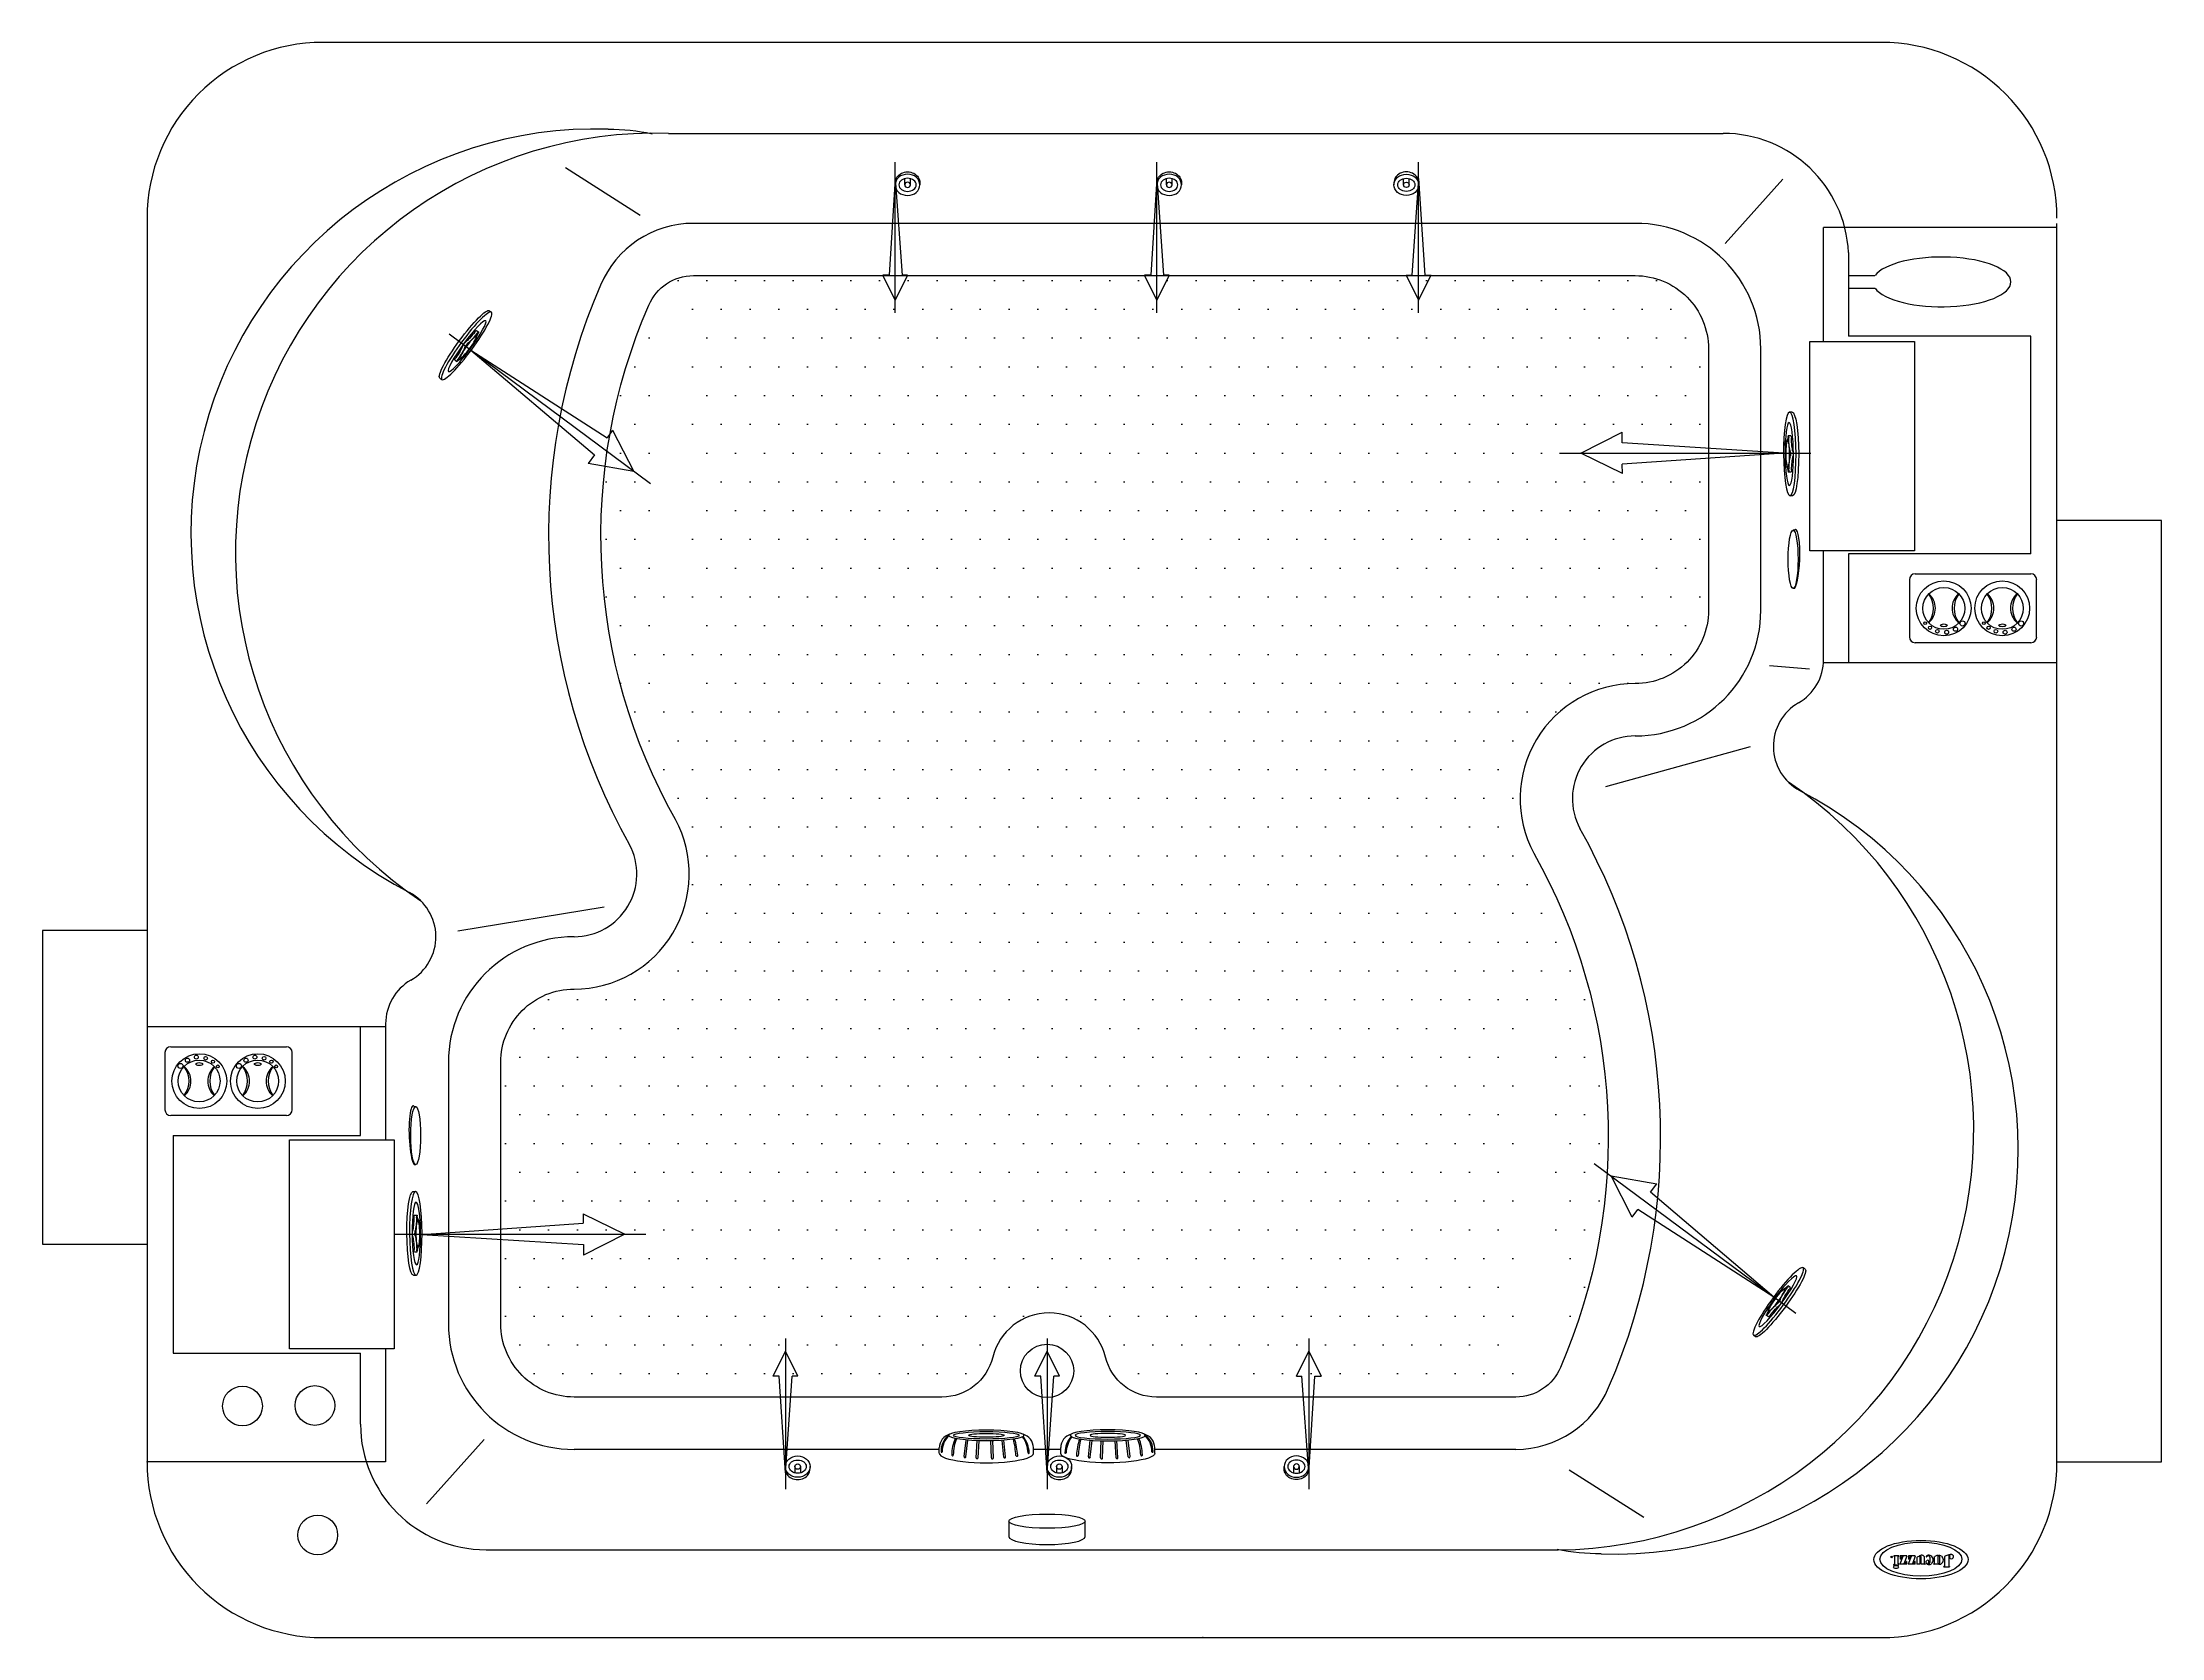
# Model space of a CAD drawing. Header units: millimetres. Extents: x -1265.57 to -1263.54, y 2261.54 to 2263.07.
import ezdxf
from ezdxf.enums import TextEntityAlignment as Align

# ---------------------------------------------------------------- set-up
doc = ezdxf.new("R2010")
doc.units = ezdxf.units.MM
doc.linetypes.add('CENTER2', pattern=[1.125, 0.75, -0.125, 0.125, -0.125])
for name, color, linetype in [('CONTOR04', 7, 'Continuous'), ('jacuzzi', 1, 'Continuous'), ('LCOTA02', 1, 'Continuous'), ('TEXTOCOTA', 7, 'Continuous')]:
    doc.layers.add(name, color=color, linetype=linetype)
doc.styles.add('ROMANS', font='romans', dxfattribs={"height": 4})

# ---------------------------------------------------------------- blocks, each defined once
blk = doc.blocks.new('A$C37FA7AEC')
at = {"layer": 'LCOTA02'}
for p, q in [((1.01, 4.71), (1.23, 4.71)), ((1.23, 2.9), (0.63, 2.9)), ((1.23, 1.81), (0.63, 1.81)), ((1.01, 0), (1.23, 0))]:
    blk.add_line(p, q, dxfattribs=at)
for centre, major_axis, ratio, start_param, end_param in [((1.01, 2.36), (0, 2.36), 0.431953, 6.283185, 9.424778), ((1.23, 2.36), (0, -0.544), 0.461888, -3.141592653589793, 3.141592653589793)]:
    blk.add_ellipse(centre, major_axis=major_axis, ratio=ratio, start_param=start_param, end_param=end_param, dxfattribs=at)
for major_axis, ratio in [((0, 2.36), 0.431953), ((0, 1.65), 0.381644)]:
    blk.add_ellipse((1.23, 2.36), major_axis=major_axis, ratio=ratio, dxfattribs=at)
blk = doc.blocks.new('*E7')
at = {"layer": 'TEXTOCOTA', "color": 2, "xscale": -1, "rotation": 90.00000001721558}
blk.add_blockref('A$C37FA7AEC', (4.71, 2.24), dxfattribs=at)
blk = doc.blocks.new('*E6')
at = {"layer": 'TEXTOCOTA', "color": 2, "xscale": -1, "rotation": 90.00000001721558}
blk.add_blockref('A$C37FA7AEC', (4.71, 2.24), dxfattribs=at)
blk = doc.blocks.new('*E5')
at = {"layer": 'TEXTOCOTA', "color": 2, "xscale": -1, "rotation": 90.00000001721558}
blk.add_blockref('A$C37FA7AEC', (4.71, 2.24), dxfattribs=at)
blk = doc.blocks.new('*E4')
at = {"layer": 'TEXTOCOTA', "color": 2, "xscale": -1, "rotation": 90.00000001721558}
blk.add_blockref('A$C37FA7AEC', (4.71, 2.24), dxfattribs=at)
blk = doc.blocks.new('*E3')
at = {"layer": 'TEXTOCOTA', "color": 2, "xscale": -1, "rotation": 90.00000001721558}
blk.add_blockref('A$C37FA7AEC', (4.71, 2.24), dxfattribs=at)
blk = doc.blocks.new('*E2')
at = {"layer": 'TEXTOCOTA', "color": 2, "xscale": -1, "rotation": 90.00000001721558}
blk.add_blockref('A$C37FA7AEC', (4.71, 2.24), dxfattribs=at)

msp = doc.modelspace()

# ---------------------------------------------------------------- hatches: boundary and pattern name
at = {"layer": 'jacuzzi'}
h = msp.add_hatch(dxfattribs=at)
h.set_pattern_fill('DOTS', color=256, scale=0.44, style=0)
h.set_pattern_definition([(0, (-1271.850848, 2258.853828), (0.01375, 0.0275), [0, -0.0275])])
edge = h.paths.add_edge_path()
edge.add_arc((-1264.0475, 2262.5259), 0.07, -90, 0, ccw=False)
edge.add_arc((-1264.0475, 2262.3459), 0.11, 90, 208.2869)
edge.add_arc((-1264.6258, 2262.0225), 0.5525, -23.5004, 29.3992, ccw=False)
edge.add_arc((-1264.1615, 2261.8199), 0.046, 270, 337.3817, ccw=False)
edge.add_line((-1264.1615, 2261.7739), (-1264.505, 2261.7739))
edge.add_arc((-1264.505, 2261.8239), 0.05, 193.7076, 270, ccw=False)
edge.add_arc((-1264.6075, 2261.7989), 0.0555, 13.7076, 166.2924)
edge.add_arc((-1264.71, 2261.8239), 0.05, 270, 346.2924, ccw=False)
edge.add_line((-1264.71, 2261.7739), (-1265.0615, 2261.7739))
edge.add_arc((-1265.0615, 2261.8439), 0.07, 180, 270, ccw=False)
edge.add_line((-1265.1315, 2261.8439), (-1265.1315, 2262.0939))
edge.add_arc((-1265.0615, 2262.0939), 0.07, 90, 180, ccw=False)
edge.add_arc((-1265.0615, 2262.2739), 0.11, 270, 388.2869)
edge.add_arc((-1264.4833, 2262.5973), 0.5525, 156.4996, 209.3992, ccw=False)
edge.add_arc((-1264.9475, 2262.7999), 0.046, 90, 157.3817, ccw=False)
edge.add_line((-1264.9475, 2262.8459), (-1264.0475, 2262.8459))
edge.add_arc((-1264.0475, 2262.7759), 0.07, 0, 90, ccw=False)
edge.add_line((-1263.9775, 2262.7759), (-1263.9775, 2262.5259))

# ---------------------------------------------------------------- linework, layer by layer
at = {"layer": 'CONTOR04', "color": 1}
for p, q in [((-1263.7855, 2262.5552), (-1263.7855, 2262.5006)), ((-1263.7799, 2262.5608), (-1263.6695, 2262.5608)), ((-1263.6639, 2262.5006), (-1263.6639, 2262.5552)), ((-1263.6695, 2262.495), (-1263.7799, 2262.495)), ((-1265.4468, 2262.1088), (-1265.3364, 2262.1088)), ((-1265.4524, 2262.1032), (-1265.4524, 2262.0486)), ((-1265.3308, 2262.0486), (-1265.3308, 2262.1032)), ((-1265.3364, 2262.043), (-1265.4468, 2262.043))]:
    msp.add_line(p, q, dxfattribs=at)
for centre, radius in [((-1263.7527, 2262.5279), 0.0262), ((-1263.6968, 2262.5279), 0.0262), ((-1263.7526, 2262.5278), 0.02), ((-1263.6967, 2262.5278), 0.02), ((-1263.7704, 2262.5138), 0.00131), ((-1263.7347, 2262.5134), 0.00246), ((-1263.7145, 2262.5138), 0.00131), ((-1263.6788, 2262.5134), 0.00246), ((-1263.7658, 2262.5093), 0.00156), ((-1263.7588, 2262.506), 0.00176), ((-1263.7499, 2262.505), 0.0019), ((-1263.7414, 2262.5079), 0.00201), ((-1263.7099, 2262.5093), 0.00156), ((-1263.7029, 2262.506), 0.00176), ((-1263.694, 2262.505), 0.0019), ((-1263.6855, 2262.5079), 0.00201), ((-1265.4195, 2262.0759), 0.0262), ((-1265.4376, 2262.0904), 0.00246), ((-1265.4197, 2262.076), 0.02), ((-1265.4309, 2262.0959), 0.00201), ((-1265.4224, 2262.0988), 0.0019), ((-1265.4135, 2262.0978), 0.00176), ((-1265.4065, 2262.0945), 0.00156), ((-1265.4019, 2262.09), 0.00131), ((-1265.3636, 2262.0759), 0.0262), ((-1265.3817, 2262.0904), 0.00246), ((-1265.3638, 2262.076), 0.02), ((-1265.375, 2262.0959), 0.00201), ((-1265.3665, 2262.0988), 0.0019), ((-1265.3576, 2262.0978), 0.00176), ((-1265.3506, 2262.0945), 0.00156), ((-1265.346, 2262.09), 0.00131)]:
    msp.add_circle(centre, radius, dxfattribs=at)
for centre, radius, start, end in [((-1263.7799, 2262.5552), 0.00563, 90, 180), ((-1263.6695, 2262.5552), 0.00563, 0, 90), ((-1263.7862, 2262.5278), 0.0236, 323.8296, 36.1704), ((-1263.7791, 2262.528), 0.0184, 311.0244, 48.9756), ((-1263.7264, 2262.528), 0.0184, 131.0244, 228.9756), ((-1263.7192, 2262.5278), 0.0236, 143.8296, 216.1704), ((-1263.7303, 2262.5278), 0.0236, 323.8296, 36.1704), ((-1263.7232, 2262.528), 0.0184, 311.0244, 48.9756), ((-1263.6705, 2262.528), 0.0184, 131.0244, 228.9756), ((-1263.6633, 2262.5278), 0.0236, 143.8296, 216.1704), ((-1263.7799, 2262.5006), 0.00563, 180, 270), ((-1263.6695, 2262.5006), 0.00563, 270, 0), ((-1265.4468, 2262.1032), 0.00563, 90, 180), ((-1265.3364, 2262.1032), 0.00563, 0, 90), ((-1265.453, 2262.076), 0.0236, 323.8296, 36.1704), ((-1265.4459, 2262.0758), 0.0184, 311.0244, 48.9756), ((-1265.3931, 2262.0758), 0.0184, 131.0244, 228.9756), ((-1265.386, 2262.076), 0.0236, 143.8296, 216.1704), ((-1265.3971, 2262.076), 0.0236, 323.8296, 36.1704), ((-1265.39, 2262.0758), 0.0184, 311.0244, 48.9756), ((-1265.3373, 2262.0758), 0.0184, 131.0244, 228.9756), ((-1265.3301, 2262.076), 0.0236, 143.8296, 216.1704), ((-1265.4468, 2262.0486), 0.00563, 180, 270), ((-1265.3364, 2262.0486), 0.00563, 270, 0)]:
    msp.add_arc(centre, radius, start, end, dxfattribs=at)
for centre, major_axis in [((-1263.7526, 2262.5116), (0.00326, 0)), ((-1263.6967, 2262.5116), (0.00326, 0)), ((-1265.4196, 2262.0922), (-0.00326, 0)), ((-1265.3637, 2262.0922), (-0.00326, 0))]:
    msp.add_ellipse(centre, major_axis=major_axis, ratio=0.411765, dxfattribs=at)
at = {"layer": 'jacuzzi'}
for p, q in [((-1264.9713, 2262.9819), (-1263.9635, 2262.9819)), ((-1264.9984, 2262.9034), (-1265.0697, 2262.9488)), ((-1263.9066, 2262.9381), (-1263.9616, 2262.8766)), ((-1264.0475, 2262.8959), (-1264.9475, 2262.8959)), ((-1263.6445, 2262.8919), (-1263.8676, 2262.8919)), ((-1263.8675, 2262.7829), (-1263.8675, 2262.8919)), ((-1263.8437, 2262.8679), (-1263.8437, 2262.7879)), ((-1263.8437, 2262.8459), (-1263.8184, 2262.8459)), ((-1263.8437, 2262.8339), (-1263.8437, 2262.8337)), ((-1263.8437, 2262.8339), (-1263.8184, 2262.8339)), ((-1263.9275, 2262.5259), (-1263.9275, 2262.7759)), ((-1263.6695, 2262.7879), (-1263.8437, 2262.7879)), ((-1263.6695, 2262.5799), (-1263.6695, 2262.7879)), ((-1263.8952, 2262.6026), (-1263.8966, 2262.6026)), ((-1263.5445, 2262.6119), (-1263.6445, 2262.6119)), ((-1263.5445, 2261.7119), (-1263.5445, 2262.6119)), ((-1263.8675, 2262.479), (-1263.8675, 2262.5829)), ((-1263.8437, 2262.5799), (-1263.8437, 2262.4759)), ((-1263.6695, 2262.5799), (-1263.8437, 2262.5799)), ((-1263.8952, 2262.5469), (-1263.8966, 2262.5469)), ((-1263.8809, 2262.4698), (-1263.9193, 2262.473)), ((-1263.6445, 2262.4759), (-1263.8676, 2262.4759)), ((-1263.9376, 2262.3955), (-1264.0759, 2262.3572)), ((-1265.1726, 2262.2196), (-1265.0326, 2262.2425)), ((-1265.5695, 2262.2199), (-1265.5695, 2261.9199)), ((-1265.4695, 2262.2199), (-1265.5695, 2262.2199)), ((-1265.2415, 2262.1279), (-1265.4695, 2262.1279)), ((-1265.2655, 2262.0239), (-1265.2655, 2262.1279)), ((-1265.2415, 2262.1308), (-1265.2415, 2262.0199)), ((-1265.1815, 2262.0939), (-1265.1815, 2261.8439)), ((-1265.2142, 2262.0517), (-1265.2128, 2262.0517)), ((-1265.4445, 2262.0239), (-1265.4445, 2261.8159)), ((-1265.4445, 2262.0239), (-1265.2655, 2262.0239)), ((-1265.2142, 2261.9961), (-1265.2128, 2261.9961)), ((-1265.5695, 2261.9199), (-1265.4695, 2261.9199)), ((-1265.4445, 2261.8159), (-1265.2655, 2261.8159)), ((-1265.2655, 2261.7479), (-1265.2655, 2261.8159)), ((-1265.2415, 2261.8199), (-1265.2415, 2261.7119)), ((-1265.2024, 2261.6717), (-1265.1474, 2261.7332)), ((-1264.7125, 2261.7239), (-1265.0615, 2261.7239)), ((-1264.5965, 2261.7239), (-1264.6225, 2261.7239)), ((-1264.1615, 2261.7239), (-1264.5066, 2261.7239)), ((-1265.2415, 2261.7119), (-1265.4695, 2261.7119)), ((-1264.1106, 2261.7043), (-1264.0393, 2261.659)), ((-1263.6445, 2261.7119), (-1263.5445, 2261.7119)), ((-1265.1455, 2261.6279), (-1264.1377, 2261.6279)), ((-1263.8003, 2261.622), (-1263.8003, 2261.6219)), ((-1263.7958, 2261.6221), (-1263.8002, 2261.6221)), ((-1263.7957, 2261.622), (-1263.7957, 2261.6219)), ((-1263.7917, 2261.6215), (-1263.7946, 2261.6141)), ((-1263.7943, 2261.622), (-1263.7943, 2261.619)), ((-1263.788, 2261.6221), (-1263.7942, 2261.6221)), ((-1263.7879, 2261.6219), (-1263.7907, 2261.6146)), ((-1263.7838, 2261.6215), (-1263.7866, 2261.6141)), ((-1263.7864, 2261.622), (-1263.7864, 2261.619)), ((-1263.7801, 2261.6221), (-1263.7863, 2261.6221)), ((-1263.7799, 2261.6219), (-1263.7827, 2261.6146)), ((-1263.7694, 2261.6217), (-1263.7694, 2261.6211)), ((-1263.7614, 2261.6148), (-1263.7614, 2261.6214)), ((-1263.7584, 2261.6219), (-1263.7584, 2261.6224)), ((-1263.7518, 2261.612), (-1263.7518, 2261.6215)), ((-1263.7479, 2261.6223), (-1263.7479, 2261.6122)), ((-1263.788, 2261.614), (-1263.7945, 2261.614)), ((-1263.7938, 2261.6189), (-1263.7942, 2261.6189)), ((-1263.788, 2261.6166), (-1263.7883, 2261.6166)), ((-1263.7879, 2261.6141), (-1263.7879, 2261.6165)), ((-1263.7801, 2261.614), (-1263.7866, 2261.614)), ((-1263.7858, 2261.6189), (-1263.7863, 2261.6189)), ((-1263.7801, 2261.6166), (-1263.7804, 2261.6166)), ((-1263.78, 2261.6141), (-1263.78, 2261.6165)), ((-1263.7755, 2261.614), (-1263.7784, 2261.614)), ((-1263.7706, 2261.614), (-1263.7742, 2261.614)), ((-1263.7711, 2261.6147), (-1263.7711, 2261.6204)), ((-1263.7706, 2261.6146), (-1263.771, 2261.6146)), ((-1263.7705, 2261.6145), (-1263.7705, 2261.6141)), ((-1263.7661, 2261.621), (-1263.7661, 2261.6157)), ((-1263.7622, 2261.6142), (-1263.7622, 2261.6145)), ((-1263.762, 2261.6146), (-1263.7615, 2261.6146)), ((-1263.7584, 2261.614), (-1263.762, 2261.614)), ((-1263.7582, 2261.6143), (-1263.7582, 2261.6142)), ((-1263.7526, 2261.6116), (-1263.7526, 2261.6118)), ((-1263.7524, 2261.612), (-1263.7518, 2261.612)), ((-1263.7475, 2261.6114), (-1263.7524, 2261.6114)), ((-1263.7477, 2261.612), (-1263.7475, 2261.612)), ((-1263.7473, 2261.6118), (-1263.7473, 2261.6116))]:
    msp.add_line(p, q, dxfattribs=at)
at = {"layer": 'jacuzzi', "color": 1, "linetype": 'CENTER2'}
for p, q in [((-1264.7545, 2262.8105), (-1264.7545, 2262.9544)), ((-1264.5045, 2262.8105), (-1264.5045, 2262.9544)), ((-1264.2545, 2262.8105), (-1264.2545, 2262.9544)), ((-1264.9883, 2262.6468), (-1265.1808, 2262.7901)), ((-1264.1197, 2262.6762), (-1263.8797, 2262.6762)), ((-1264.0866, 2261.9973), (-1263.8941, 2261.854)), ((-1264.9929, 2261.9294), (-1265.2329, 2261.9294)), ((-1264.8595, 2261.8297), (-1264.8595, 2261.6857)), ((-1264.6095, 2261.8297), (-1264.6095, 2261.6857)), ((-1264.3595, 2261.8297), (-1264.3595, 2261.6857))]:
    msp.add_line(p, q, dxfattribs=at)
at = {"layer": 'jacuzzi', "color": 3}
msp.add_lwpolyline([(-1263.6445, 2262.9009, 0.414214), (-1263.8125, 2263.0689), (-1265.3015, 2263.0689, 0.414214), (-1265.4695, 2262.9009), (-1265.4695, 2261.7119, 0.414214), (-1265.3015, 2261.5439), (-1263.8125, 2261.5439, 0.414214), (-1263.6445, 2261.7119), (-1263.6445, 2262.8959)], format="xyb", dxfattribs=at)
at = {"layer": 'jacuzzi'}
for points in [[(-1265.0289, 2262.9859, -0.051037), (-1264.9869, 2262.9816)], [(-1264.0801, 2261.6239, -0.051037), (-1264.1221, 2261.6282)], [(-1263.7998, 2261.6214), (-1263.7998, 2261.6143, -0.309408), (-1263.7999, 2261.6141, 0.090701), (-1263.8008, 2261.6136, 0.365017), (-1263.8008, 2261.6135), (-1263.8007, 2261.6133, 0.451807), (-1263.8004, 2261.6132, -0.178007), (-1263.7993, 2261.6136)], [(-1263.7993, 2261.6136), (-1263.7958, 2261.6136, 0.414214), (-1263.7957, 2261.6137), (-1263.7957, 2261.6142, 0.414214), (-1263.7958, 2261.6143), (-1263.7961, 2261.6143, -0.414214), (-1263.7962, 2261.6144), (-1263.7962, 2261.6214)], [(-1263.775, 2261.6223, 0.062974), (-1263.7782, 2261.6207, 0.257829), (-1263.7785, 2261.6201), (-1263.7785, 2261.6141)], [(-1263.7743, 2261.6141), (-1263.7743, 2261.6213, 0.135484), (-1263.7743, 2261.6213, 0.597309), (-1263.7753, 2261.6213, 0.11277), (-1263.7754, 2261.6212), (-1263.7754, 2261.6141)]]:
    msp.add_lwpolyline(points, format="xyb", dxfattribs=at)
for points in [[(-1263.9775, 2262.5259, -0.414214), (-1264.0475, 2262.4559, 0.567426), (-1264.1444, 2262.2938, -0.235007), (-1264.119, 2261.8022, -0.302783), (-1264.1615, 2261.7739), (-1264.505, 2261.7739, -0.345755), (-1264.5536, 2261.812, 0.785403), (-1264.6614, 2261.812, -0.345755), (-1264.71, 2261.7739), (-1265.0615, 2261.7739, -0.414214), (-1265.1315, 2261.8439), (-1265.1315, 2262.0939, -0.414214), (-1265.0615, 2262.1639, 0.567426), (-1264.9646, 2262.326, -0.235007), (-1264.99, 2262.8176, -0.302783), (-1264.9475, 2262.8459), (-1264.0475, 2262.8459, -0.414214), (-1263.9775, 2262.7759)], [(-1263.7582, 2261.6208), (-1263.7582, 2261.6157, 1), (-1263.7563, 2261.6157), (-1263.7563, 2261.6208, 1)]]:
    msp.add_lwpolyline(points, format="xyb", close=True, dxfattribs=at)
for points in [[(-1263.7807, 2262.7829), (-1263.7807, 2262.5829), (-1263.8807, 2262.5829), (-1263.8807, 2262.7829)], [(-1265.3333, 2261.8199), (-1265.3333, 2262.0199), (-1265.2333, 2262.0199), (-1265.2333, 2261.8199)]]:
    msp.add_lwpolyline(points, close=True, dxfattribs=at)
for centre, radius in [((-1264.6095, 2261.7989), 0.0255), ((-1265.3783, 2261.7653), 0.019), ((-1265.3091, 2261.7658), 0.019), ((-1265.3064, 2261.642), 0.019), ((-1263.8024, 2261.621), 0.000795)]:
    msp.add_circle(centre, radius, dxfattribs=at)
for centre, radius, start, end in [((-1265.0409, 2262.5995), 0.3866, 88.2139, 242.6311), ((-1264.9838, 2262.5809), 0.4012, 88.2149, 236.0204), ((-1263.9635, 2262.8619), 0.12, 2.866, 90), ((-1264.9475, 2262.7999), 0.096, 90, 157.3817), ((-1264.0475, 2262.7759), 0.12, 0, 90), ((-1264.4833, 2262.5973), 0.6025, 156.5703, 209.3101), ((-1264.0475, 2262.5259), 0.12, 270, 0), ((-1263.9155, 2262.479), 0.048, 300, 0), ((-1263.8675, 2262.3959), 0.048, 120, 241.5908), ((-1264.0475, 2262.3459), 0.06, 90, 208.2869), ((-1264.1252, 2262.0289), 0.4012, 268.2149, 56.0204), ((-1264.0681, 2262.0103), 0.3866, 268.2139, 62.6311), ((-1264.6257, 2262.0225), 0.6025, 336.5703, 29.3101), ((-1265.0615, 2262.2739), 0.06, 270, 28.2869), ((-1265.2415, 2262.2139), 0.048, 300, 61.5908), ((-1265.0615, 2262.0939), 0.12, 90, 180), ((-1265.1935, 2262.1308), 0.048, 120, 180), ((-1265.0615, 2261.8439), 0.12, 180, 270), ((-1264.1615, 2261.8199), 0.096, 270, 337.3817), ((-1265.1455, 2261.7479), 0.12, 180, 270), ((-1263.8002, 2261.622), 0.0000913, 90, 180), ((-1263.8002, 2261.6219), 0.0000913, 180, 273.6112), ((-1263.8002, 2261.6214), 0.000365, 0, 93.6112), ((-1263.7959, 2261.6214), 0.000365, 82.1724, 180), ((-1263.7958, 2261.622), 0.0000913, 0, 90), ((-1263.7958, 2261.6219), 0.0000913, 262.1724, 0), ((-1263.7942, 2261.622), 0.0000913, 90, 180), ((-1263.7911, 2261.6192), 0.00262, 114.8275, 183.7772), ((-1263.7917, 2261.6192), 0.00243, 94.0743, 101.2218), ((-1263.7918, 2261.6215), 0.000114, 338.9296, 94.0743), ((-1263.788, 2261.6219), 0.000114, 338.9296, 90), ((-1263.7863, 2261.622), 0.0000913, 90, 180), ((-1263.7831, 2261.6192), 0.00262, 114.8275, 183.7772), ((-1263.7837, 2261.6192), 0.00243, 94.0743, 101.2218), ((-1263.7839, 2261.6215), 0.000114, 338.9296, 94.0743), ((-1263.7801, 2261.6219), 0.000114, 338.9296, 90), ((-1263.7736, 2261.6184), 0.00421, 84.0736, 109.8501), ((-1263.7732, 2261.6204), 0.00214, 0, 87.9232), ((-1263.7665, 2261.6182), 0.00467, 115.0031, 128.9089), ((-1263.7693, 2261.6217), 0.000114, 129.1312, 180), ((-1263.7674, 2261.6198), 0.00219, 115.2704, 144.8584), ((-1263.767, 2261.6184), 0.00427, 61.6824, 109.3433), ((-1263.7673, 2261.6193), 0.00266, 78.5772, 114.2197), ((-1263.767, 2261.621), 0.000927, 354.0544, 72.5389), ((-1263.7671, 2261.6182), 0.00446, 307.1313, 62.2671), ((-1263.7576, 2261.615), 0.00749, 96.286, 120.0862), ((-1263.7567, 2261.6194), 0.00305, 48.3999, 124.2305), ((-1263.7574, 2261.6182), 0.00441, 306.3033, 51.4856), ((-1263.7516, 2261.6215), 0.000183, 118.8232, 180), ((-1263.7425, 2261.6035), 0.0204, 105.5604, 116.8444), ((-1263.7461, 2261.6165), 0.00692, 80.1754, 105.4183), ((-1263.7473, 2261.6223), 0.000567, 140.2199, 171.1443), ((-1263.7473, 2261.6222), 0.000605, 117.2029, 136.5289), ((-1263.7474, 2261.6223), 0.000455, 66.1283, 117.2029), ((-1263.7475, 2261.6221), 0.000664, 15.7752, 66.1283), ((-1263.7453, 2261.621), 0.00184, 149.3882, 303.2376), ((-1263.7473, 2261.6222), 0.000455, 329.3882, 15.7752), ((-1263.7453, 2261.6215), 0.00182, 54.8089, 80.1754), ((-1263.7454, 2261.6213), 0.00211, 302.9803, 54.8089), ((-1263.7945, 2261.6141), 0.0000913, 158.9296, 270), ((-1263.7942, 2261.619), 0.0000913, 180, 270), ((-1263.7938, 2261.619), 0.000114, 270, 3.7772), ((-1263.7906, 2261.6146), 0.000114, 158.9296, 260.3374), ((-1263.7903, 2261.6161), 0.0016, 260.3374, 309.0048), ((-1263.791, 2261.6168), 0.00256, 310.1573, 355.0588), ((-1263.7883, 2261.6165), 0.0000913, 90, 175.0588), ((-1263.788, 2261.6165), 0.0000913, 0, 90), ((-1263.788, 2261.6141), 0.0000913, 270, 0), ((-1263.7866, 2261.6141), 0.0000913, 158.9296, 270), ((-1263.7863, 2261.619), 0.0000913, 180, 270), ((-1263.7858, 2261.619), 0.000114, 270, 3.7772), ((-1263.7826, 2261.6146), 0.000114, 158.9296, 260.3374), ((-1263.7824, 2261.6161), 0.0016, 260.3374, 309.0048), ((-1263.783, 2261.6168), 0.00256, 310.1573, 355.0588), ((-1263.7804, 2261.6165), 0.0000913, 90, 175.0588), ((-1263.7801, 2261.6165), 0.0000913, 0, 90), ((-1263.7801, 2261.6141), 0.0000913, 270, 0), ((-1263.7784, 2261.6141), 0.0000913, 180, 270), ((-1263.7755, 2261.6141), 0.0000913, 270, 0), ((-1263.7742, 2261.6141), 0.0000913, 180, 270), ((-1263.771, 2261.6147), 0.0000913, 180, 270), ((-1263.7706, 2261.6145), 0.0000913, 0, 90), ((-1263.7706, 2261.6141), 0.0000913, 270, 0), ((-1263.768, 2261.6161), 0.00178, 114.3936, 205.9072), ((-1263.7668, 2261.6169), 0.00316, 209.5272, 267.5019), ((-1263.7693, 2261.6211), 0.000114, 180, 324.8584), ((-1263.7682, 2261.6165), 0.00138, 290.2833, 110.7343), ((-1263.7676, 2261.6148), 0.000419, 109.0295, 224.0873), ((-1263.7673, 2261.6152), 0.000975, 230.781, 276.3414), ((-1263.7673, 2261.6154), 0.00116, 277.112, 327.2426), ((-1263.7669, 2261.6177), 0.00398, 268.5996, 308.9527), ((-1263.7681, 2261.6158), 0.00197, 330.4373, 359.0124), ((-1263.762, 2261.6145), 0.000183, 90, 180), ((-1263.762, 2261.6142), 0.000183, 180, 270), ((-1263.7615, 2261.6148), 0.000183, 270, 0), ((-1263.7584, 2261.6142), 0.000183, 270, 0), ((-1263.7582, 2261.6143), 0.0000913, 51.4553, 180), ((-1263.7567, 2261.6168), 0.0028, 239.9231, 312.2761), ((-1263.7524, 2261.6118), 0.000183, 90, 180), ((-1263.7524, 2261.6116), 0.000183, 180, 270), ((-1263.7477, 2261.6122), 0.000183, 180, 270), ((-1263.7475, 2261.6118), 0.000183, 0, 90), ((-1263.7475, 2261.6116), 0.000183, 270, 0)]:
    msp.add_arc(centre, radius, start, end, dxfattribs=at)
for centre, major_axis, ratio, start_param, end_param in [((-1263.7545, 2262.8399), (0.066, 0), 0.36067, 3.396397, 9.169974), ((-1263.8966, 2262.5747), (0, 0.0278), 0.16998, 3.141593, 9.424778), ((-1263.8952, 2262.5747), (0.001, 0.0284), 0.172502, 3.343841, 6.485433), ((-1265.2142, 2262.0239), (-0.001, 0.0284), 0.172528, -0.202342, 2.939251), ((-1265.2128, 2262.0239), (0, -0.0278), 0.16998, 3.141593, 9.424778)]:
    msp.add_ellipse(centre, major_axis=major_axis, ratio=ratio, start_param=start_param, end_param=end_param, dxfattribs=at)
for centre, major_axis, ratio in [((-1263.7745, 2261.6185), (0.045, 0), 0.408776), ((-1263.7745, 2261.6189), (0.0391, 0), 0.415223), ((-1263.7983, 2261.6114), (0.00235, 0), 0.621803)]:
    msp.add_ellipse(centre, major_axis=major_axis, ratio=ratio, dxfattribs=at)
for p in [(-1265.4695, 2261.7119), (-1264.4607, 2261.5439)]:
    msp.add_point(p, dxfattribs=at)
at = {"layer": 'LCOTA02', "color": 1}
for p, q in [((-1264.7545, 2262.9389), (-1264.7604, 2262.8462)), ((-1264.7545, 2262.9389), (-1264.7481, 2262.8463)), ((-1264.5045, 2262.9389), (-1264.5104, 2262.8462)), ((-1264.5045, 2262.9389), (-1264.4981, 2262.8463)), ((-1264.2545, 2262.9389), (-1264.2609, 2262.8463)), ((-1264.2545, 2262.9389), (-1264.2486, 2262.8462)), ((-1264.7545, 2262.8225), (-1264.7665, 2262.8462)), ((-1264.7604, 2262.8462), (-1264.7665, 2262.8462)), ((-1264.7427, 2262.8464), (-1264.7545, 2262.8225)), ((-1264.7427, 2262.8464), (-1264.7481, 2262.8463)), ((-1264.5045, 2262.8225), (-1264.5165, 2262.8462)), ((-1264.5104, 2262.8462), (-1264.5165, 2262.8462)), ((-1264.4927, 2262.8464), (-1264.5045, 2262.8225)), ((-1264.4927, 2262.8464), (-1264.4981, 2262.8463)), ((-1264.2663, 2262.8464), (-1264.2609, 2262.8463)), ((-1264.2663, 2262.8464), (-1264.2545, 2262.8225)), ((-1264.2545, 2262.8225), (-1264.2425, 2262.8462)), ((-1264.2486, 2262.8462), (-1264.2425, 2262.8462)), ((-1265.1424, 2262.8124), (-1265.1404, 2262.811)), ((-1265.1547, 2262.7936), (-1265.1525, 2262.7919)), ((-1265.1755, 2262.7654), (-1265.1735, 2262.7639)), ((-1265.16, 2262.7746), (-1265.042, 2262.6745)), ((-1265.16, 2262.7746), (-1265.0299, 2262.691)), ((-1265.1898, 2262.748), (-1265.1878, 2262.7466)), ((-1265.0246, 2262.6983), (-1265.0299, 2262.691)), ((-1265.0246, 2262.6983), (-1265.0043, 2262.6588)), ((-1264.0996, 2262.6762), (-1264.0601, 2262.6963)), ((-1264.06, 2262.6861), (-1264.0601, 2262.6963)), ((-1265.042, 2262.6745), (-1265.048, 2262.6663)), ((-1264.0598, 2262.6566), (-1264.0996, 2262.6762)), ((-1263.9056, 2262.6762), (-1264.06, 2262.6861)), ((-1263.9056, 2262.6762), (-1264.0599, 2262.6656)), ((-1263.8987, 2262.6929), (-1263.9012, 2262.6929)), ((-1265.0043, 2262.6588), (-1265.048, 2262.6663)), ((-1264.0598, 2262.6566), (-1264.0599, 2262.6656)), ((-1263.8985, 2262.6579), (-1263.9013, 2262.6579)), ((-1265.2154, 2261.9703), (-1265.2129, 2261.9703)), ((-1264.0706, 2261.9853), (-1264.0269, 2261.9778)), ((-1264.0503, 2261.9458), (-1264.0706, 2261.9853)), ((-1264.0329, 2261.9696), (-1264.0269, 2261.9778)), ((-1263.9149, 2261.8694), (-1264.0329, 2261.9696)), ((-1265.2141, 2261.9478), (-1265.2113, 2261.9478)), ((-1265.0527, 2261.9491), (-1265.0527, 2261.94)), ((-1265.0527, 2261.9491), (-1265.0129, 2261.9295)), ((-1264.0503, 2261.9458), (-1264.045, 2261.9531)), ((-1263.9149, 2261.8694), (-1264.045, 2261.9531)), ((-1265.207, 2261.9294), (-1265.0527, 2261.94)), ((-1265.207, 2261.9294), (-1265.0525, 2261.9196)), ((-1265.0129, 2261.9295), (-1265.0525, 2261.9094)), ((-1265.2139, 2261.9128), (-1265.2114, 2261.9128)), ((-1265.0525, 2261.9196), (-1265.0525, 2261.9094)), ((-1265.215, 2261.8903), (-1265.2125, 2261.8903)), ((-1263.8851, 2261.896), (-1263.8871, 2261.8975)), ((-1263.8994, 2261.8786), (-1263.9015, 2261.8801)), ((-1263.9202, 2261.8505), (-1263.9224, 2261.8521)), ((-1263.9325, 2261.8316), (-1263.9345, 2261.8331)), ((-1264.8595, 2261.8177), (-1264.8715, 2261.794)), ((-1264.8477, 2261.7938), (-1264.8595, 2261.8177)), ((-1264.6095, 2261.8177), (-1264.6215, 2261.794)), ((-1264.5977, 2261.7938), (-1264.6095, 2261.8177)), ((-1264.3713, 2261.7938), (-1264.3595, 2261.8177)), ((-1264.3595, 2261.8177), (-1264.3475, 2261.794)), ((-1264.8654, 2261.7939), (-1264.8715, 2261.794)), ((-1264.8595, 2261.7013), (-1264.8654, 2261.7939)), ((-1264.8595, 2261.7013), (-1264.8531, 2261.7938)), ((-1264.8477, 2261.7938), (-1264.8531, 2261.7938)), ((-1264.6154, 2261.7939), (-1264.6215, 2261.794)), ((-1264.6095, 2261.7013), (-1264.6154, 2261.7939)), ((-1264.6095, 2261.7013), (-1264.6031, 2261.7938)), ((-1264.5977, 2261.7938), (-1264.6031, 2261.7938)), ((-1264.3713, 2261.7938), (-1264.3659, 2261.7938)), ((-1264.3595, 2261.7013), (-1264.3659, 2261.7938)), ((-1264.3595, 2261.7013), (-1264.3536, 2261.7939)), ((-1264.3536, 2261.7939), (-1264.3475, 2261.794)), ((-1264.7125, 2261.7201), (-1264.7125, 2261.7255)), ((-1264.7125, 2261.7201), (-1264.7125, 2261.7255)), ((-1264.6888, 2261.717), (-1264.6869, 2261.7328)), ((-1264.6871, 2261.7168), (-1264.6851, 2261.7327)), ((-1264.6772, 2261.7159), (-1264.6763, 2261.7322)), ((-1264.6754, 2261.7158), (-1264.6745, 2261.7321)), ((-1264.6625, 2261.7157), (-1264.6631, 2261.732)), ((-1264.6608, 2261.7157), (-1264.6613, 2261.7321)), ((-1264.6508, 2261.7164), (-1264.6525, 2261.7325)), ((-1264.6491, 2261.7166), (-1264.6507, 2261.7326)), ((-1264.6225, 2261.72), (-1264.6226, 2261.7255)), ((-1264.5965, 2261.72), (-1264.5965, 2261.7255)), ((-1264.5699, 2261.7166), (-1264.5683, 2261.7326)), ((-1264.5682, 2261.7164), (-1264.5665, 2261.7325)), ((-1264.5583, 2261.7157), (-1264.5577, 2261.7321)), ((-1264.5565, 2261.7157), (-1264.5559, 2261.732)), ((-1264.5436, 2261.7158), (-1264.5445, 2261.7321)), ((-1264.5418, 2261.7159), (-1264.5427, 2261.7322)), ((-1264.5319, 2261.7168), (-1264.5339, 2261.7327)), ((-1264.5302, 2261.717), (-1264.5321, 2261.7328)), ((-1264.5065, 2261.7201), (-1264.5066, 2261.7255)), ((-1264.5065, 2261.7201), (-1264.5066, 2261.7255))]:
    msp.add_line(p, q, dxfattribs=at)
at = {"layer": 'LCOTA02'}
for p, q in [((-1263.8975, 2262.7154), (-1263.9, 2262.7154)), ((-1263.8971, 2262.6354), (-1263.8996, 2262.6354)), ((-1264.646, 2261.6552), (-1264.646, 2261.6406)), ((-1264.573, 2261.6406), (-1264.573, 2261.6552))]:
    msp.add_line(p, q, dxfattribs=at)
at = {"layer": 'LCOTA02', "color": 1}
for centre, radius, start, end in [((-1264.699, 2261.7254), 0.0134, 105.4826, 179.4918), ((-1264.6912, 2261.7223), 0.0196, 127.8232, 181.6373), ((-1264.6879, 2261.7216), 0.0218, 134.3227, 180.2239), ((-1264.6612, 2261.7184), 0.0394, 156.1291, 179.4358), ((-1264.6567, 2261.7184), 0.0424, 158.278, 179.6357), ((-1264.7381, 2261.7109), 0.0991, 4.0863, 13.241), ((-1264.7041, 2261.7135), 0.0667, 4.107, 17.7054), ((-1264.6573, 2261.7189), 0.0297, 3.0121, 34.8762), ((-1264.636, 2261.7254), 0.0134, 0.4918, 74.4389), ((-1264.6524, 2261.72), 0.0258, 1.6666, 39.118), ((-1264.583, 2261.7254), 0.0134, 105.5611, 179.5082), ((-1264.5666, 2261.72), 0.0258, 140.882, 178.3334), ((-1264.5617, 2261.7189), 0.0297, 145.1238, 176.9879), ((-1264.5149, 2261.7135), 0.0667, 162.2946, 175.893), ((-1264.4809, 2261.7109), 0.0991, 166.759, 175.9137), ((-1264.5624, 2261.7184), 0.0424, 0.3643, 21.722), ((-1264.5578, 2261.7184), 0.0394, 0.5642, 23.8709), ((-1264.52, 2261.7254), 0.0134, 0.5082, 74.5174), ((-1264.5311, 2261.7216), 0.0218, 359.7761, 45.6773), ((-1264.5278, 2261.7223), 0.0196, 358.3627, 52.1768), ((-1264.7102, 2261.7216), 0.00055, 158.3122, 352.6722), ((-1264.6998, 2261.7185), 0.000793, 160.0905, 10.7303), ((-1264.6879, 2261.7168), 0.000869, 170.8097, 354.742), ((-1264.6763, 2261.7158), 0.000887, 176.3536, 357.5694), ((-1264.6617, 2261.7157), 0.000891, 181.7041, 2.2995), ((-1264.65, 2261.7165), 0.000874, 184.5356, 7.755), ((-1264.6384, 2261.7181), 0.000857, 187.3632, 13.5572), ((-1264.6271, 2261.7205), 0.00055, 187.3113, 21.6713), ((-1264.5919, 2261.7205), 0.00055, 158.3287, 352.6887), ((-1264.5806, 2261.7181), 0.000857, 166.4428, 352.6368), ((-1264.569, 2261.7165), 0.000874, 172.245, 355.4644), ((-1264.5574, 2261.7157), 0.000891, 177.7005, 358.2959), ((-1264.5427, 2261.7158), 0.000887, 182.4306, 3.6464), ((-1264.5311, 2261.7168), 0.000869, 185.258, 9.1903), ((-1264.5192, 2261.7185), 0.000793, 169.2697, 19.9095), ((-1264.5088, 2261.7216), 0.00055, 187.3278, 21.6878)]:
    msp.add_arc(centre, radius, start, end, dxfattribs=at)
at = {"layer": 'LCOTA02', "color": 1, "extrusion": (0, 0, -1)}
for centre, major_axis, ratio, start_param, end_param in [((-1265.1661, 2262.7802), (0.0237, 0.0322), 0.15, 3.141593, 6.283185), ((-1265.1641, 2262.7788), (0.0237, 0.0322), 0.15, 3.141593, 9.424778), ((-1265.1637, 2262.7785), (0.0178, 0.0242), 0.133333, 3.141593, 9.424778), ((-1265.1789, 2262.7661), (0.0113, 0.0153), 0.15, 0.506677, 1.378279), ((-1265.1769, 2262.7646), (0.0113, 0.0153), 0.15, 0.506677, 1.378279), ((-1265.1625, 2262.7776), (0.0074, 0.0101), 0.15, 3.141593, 9.424778), ((-1265.1664, 2262.7804), (0.00159, 0.00216), 0.15, 3.648269, 5.776509), ((-1265.1644, 2262.779), (0.00159, 0.00216), 0.15, 3.648269, 5.776509), ((-1265.1586, 2262.7747), (0.0113, 0.0153), 0.15, 4.276588, 5.14819), ((-1265.1564, 2262.7966), (0.0113, 0.0153), 0.15, 1.763314, 2.634916), ((-1265.1544, 2262.7952), (0.0113, 0.0153), 0.15, 1.763314, 2.634916), ((-1265.1563, 2262.7914), (0.00159, 0.00216), 0.15, -1.378279, 0), ((-1265.1555, 2262.7838), (0.00159, 0.00216), 0.15, -0.121642, 2.006598), ((-1265.1431, 2262.8014), (0.0113, 0.0153), 0.15, 3.019951, 3.891553), ((-1265.1543, 2262.7899), (0.00159, 0.00216), 0.15, -1.378279, 0.74996), ((-1265.1739, 2262.7676), (0.00159, 0.00216), 0.15, 3.141593, 4.519872), ((-1265.1719, 2262.7661), (0.00159, 0.00216), 0.15, 2.391632, 4.519872), ((-1265.1795, 2262.752), (0.0113, 0.0153), 0.15, -0.74996, 0.121642), ((-1265.1664, 2262.7691), (0.00159, 0.00216), 0.15, 1.134995, 3.263235), ((-1263.9038, 2262.6845), (0.00001, -0.00268), 0.15, 1.134995, 3.263235), ((-1263.9067, 2262.6753), (0.0001, -0.019), 0.15, 4.276588, 5.14819), ((-1263.9035, 2262.706), (0.0001, -0.019), 0.15, -0.74996, 0.121642), ((-1263.9018, 2262.6754), (0.0001, -0.0125), 0.15, 3.141593, 9.424778), ((-1263.9012, 2262.6902), (0.00001, -0.00268), 0.15, 2.391632, 4.519872), ((-1263.898, 2262.6943), (0.0001, -0.019), 0.15, 0.506677, 1.378279), ((-1263.8995, 2262.6754), (0.00001, -0.00268), 0.15, 3.648269, 5.776509), ((-1263.8987, 2262.6902), (0.00001, -0.00268), 0.15, 3.141593, 4.519872), ((-1263.8955, 2262.6944), (0.0001, -0.019), 0.15, 0.506677, 1.378279), ((-1263.897, 2262.6754), (0.00001, -0.00268), 0.15, 3.648269, 5.776509), ((-1263.9037, 2262.6662), (0.00001, -0.00268), 0.15, -0.121642, 2.006598), ((-1263.9032, 2262.6447), (0.0001, -0.019), 0.15, 3.019951, 3.891553), ((-1263.901, 2262.6606), (0.00001, -0.00268), 0.15, -1.378279, 0.74996), ((-1263.8978, 2262.6564), (0.0001, -0.019), 0.15, 1.763314, 2.634916), ((-1263.8985, 2262.6606), (0.00001, -0.00268), 0.15, -1.378279, 0), ((-1263.8953, 2262.6564), (0.0001, -0.019), 0.15, 1.763314, 2.634916), ((-1265.2152, 2261.9303), (-0.0002, 0.04), 0.15, 3.141593, 6.283185), ((-1265.2127, 2261.9303), (-0.0002, 0.04), 0.15, 3.141593, 9.424778), ((-1265.2122, 2261.9303), (-0.0002, 0.03), 0.133333, 3.141593, 9.424778), ((-1265.2173, 2261.9492), (-0.0001, 0.019), 0.15, 1.763314, 2.634916), ((-1265.214, 2261.9451), (-0.00001, 0.00268), 0.15, -1.378279, 0), ((-1265.2148, 2261.9493), (-0.0001, 0.019), 0.15, 1.763314, 2.634916), ((-1265.2115, 2261.9451), (-0.00001, 0.00268), 0.15, -1.378279, 0.74996), ((-1265.2094, 2261.961), (-0.0001, 0.019), 0.15, 3.019951, 3.891553), ((-1265.2156, 2261.9303), (-0.00001, 0.00268), 0.15, 3.648269, 5.776509), ((-1265.2171, 2261.9113), (-0.0001, 0.019), 0.15, 0.506677, 1.378279), ((-1265.2131, 2261.9303), (-0.00001, 0.00268), 0.15, 3.648269, 5.776509), ((-1265.2146, 2261.9113), (-0.0001, 0.019), 0.15, 0.506677, 1.378279), ((-1265.2107, 2261.9303), (-0.0001, 0.0125), 0.15, 3.141593, 9.424778), ((-1265.2089, 2261.9395), (-0.00001, 0.00268), 0.15, -0.121642, 2.006598), ((-1265.2059, 2261.9303), (-0.0001, 0.019), 0.15, 4.276588, 5.14819), ((-1265.2139, 2261.9155), (-0.00001, 0.00268), 0.15, 3.141593, 4.519872), ((-1265.2114, 2261.9155), (-0.00001, 0.00268), 0.15, 2.391632, 4.519872), ((-1265.2091, 2261.8997), (-0.0001, 0.019), 0.15, -0.74996, 0.121642), ((-1265.2088, 2261.9212), (-0.00001, 0.00268), 0.15, 1.134995, 3.263235), ((-1263.9108, 2261.8653), (-0.0237, -0.0322), 0.15, 3.141593, 9.424778), ((-1263.9088, 2261.8638), (-0.0237, -0.0322), 0.15, 3.141593, 6.283185), ((-1263.9112, 2261.8656), (-0.0178, -0.0242), 0.133333, 3.141593, 9.424778), ((-1263.9124, 2261.8665), (-0.0074, -0.0101), 0.15, 3.141593, 9.424778), ((-1263.9163, 2261.8694), (-0.0113, -0.0153), 0.15, 4.276588, 5.14819), ((-1263.9105, 2261.8651), (-0.00159, -0.00216), 0.15, 3.648269, 5.776509), ((-1263.9085, 2261.8636), (-0.00159, -0.00216), 0.15, 3.648269, 5.776509), ((-1263.9085, 2261.875), (-0.00159, -0.00216), 0.15, 1.134995, 3.263235), ((-1263.898, 2261.8794), (-0.0113, -0.0153), 0.15, 0.506677, 1.378279), ((-1263.896, 2261.8779), (-0.0113, -0.0153), 0.15, 0.506677, 1.378279), ((-1263.8954, 2261.8921), (-0.0113, -0.0153), 0.15, -0.74996, 0.121642), ((-1263.903, 2261.878), (-0.00159, -0.00216), 0.15, 2.391632, 4.519872), ((-1263.901, 2261.8765), (-0.00159, -0.00216), 0.15, 3.141593, 4.519872), ((-1263.9206, 2261.8541), (-0.00159, -0.00216), 0.15, -1.378279, 0.74996), ((-1263.9318, 2261.8427), (-0.0113, -0.0153), 0.15, 3.019951, 3.891553), ((-1263.9194, 2261.8602), (-0.00159, -0.00216), 0.15, -0.121642, 2.006598), ((-1263.9205, 2261.8489), (-0.0113, -0.0153), 0.15, 1.763314, 2.634916), ((-1263.9186, 2261.8526), (-0.00159, -0.00216), 0.15, -1.378279, 0), ((-1263.9185, 2261.8474), (-0.0113, -0.0153), 0.15, 1.763314, 2.634916), ((-1264.5515, 2261.72), (0.045, 0), 0.198307, -0.002011, 3.145054)]:
    msp.add_ellipse(centre, major_axis=major_axis, ratio=ratio, start_param=start_param, end_param=end_param, dxfattribs=at)
at = {"layer": 'LCOTA02', "extrusion": (0, 0, -1)}
for centre, major_axis, ratio, end_param in [((-1263.8998, 2262.6754), (0.0002, -0.04), 0.15, 9.424778), ((-1263.8973, 2262.6754), (0.0002, -0.04), 0.15, 6.283185), ((-1263.9003, 2262.6754), (0.0002, -0.03), 0.133333, 9.424778)]:
    msp.add_ellipse(centre, major_axis=major_axis, ratio=ratio, start_param=3.141593, end_param=end_param, dxfattribs=at)
at = {"layer": 'LCOTA02', "color": 1}
for major_axis, ratio in [((-0.0358, 0), 0.1484), ((-0.0313, 0), 0.114375), ((-0.0169, 0), 0.112344)]:
    msp.add_ellipse((-1264.6675, 2261.7373), major_axis=major_axis, ratio=ratio, dxfattribs=at)
at = {"layer": 'LCOTA02', "color": 1, "extrusion": (0, 0, -1)}
for major_axis, ratio in [((0.0358, 0), 0.1484), ((0.0313, 0), 0.114375), ((0.0169, 0), 0.112344)]:
    msp.add_ellipse((-1264.5515, 2261.7373), major_axis=major_axis, ratio=ratio, dxfattribs=at)
at = {"layer": 'LCOTA02', "color": 1}
msp.add_ellipse((-1264.6675, 2261.72), major_axis=(-0.045, 0), ratio=0.198307, start_param=-0.002011, end_param=3.145054, dxfattribs=at)
at = {"layer": 'LCOTA02'}
msp.add_ellipse((-1264.6095, 2261.6552), major_axis=(-0.0365, 0), ratio=0.186255, dxfattribs=at)
msp.add_ellipse((-1264.6095, 2261.6406), major_axis=(0.0365, 0), ratio=0.213184, start_param=3.141593, end_param=6.283185, dxfattribs=at)

# ---------------------------------------------------------------- block references
at = {"layer": 'CONTOR04', "color": 1, "xscale": 0.009999999999990905, "yscale": 0.005000000000109139, "zscale": 0.01000000000010459}
for name, p in [('*E2', (-1264.7781, 2262.9338)), ('*E4', (-1264.5281, 2262.9338))]:
    msp.add_blockref(name, p, dxfattribs=at)
at = {"layer": 'CONTOR04', "color": 1, "extrusion": (0, 0, -1), "xscale": 0.009999999999990905, "yscale": 0.005000000000109139, "zscale": -0.009999999999999959}
msp.add_blockref('*E3', (1264.2309, 2262.9338), dxfattribs=at)
at = {"layer": 'CONTOR04', "color": 1, "extrusion": (0, 0, -1), "xscale": 0.009999999999990905, "yscale": 0.005000000000109139, "rotation": 180}
msp.add_blockref('*E5', (1264.8831, 2261.7063), dxfattribs=at)
at = {"layer": 'CONTOR04', "color": 1, "extrusion": (0, 0, -1), "xscale": 0.009999999999990905, "yscale": 0.005000000000109139, "zscale": -0.009999999999999959, "rotation": 180}
msp.add_blockref('*E7', (1264.6331, 2261.7063), dxfattribs=at)
at = {"layer": 'CONTOR04', "color": 1, "xscale": 0.009999999999990905, "yscale": 0.005000000000109139, "zscale": 0.01000000000010459, "rotation": 180}
msp.add_blockref('*E6', (-1264.3359, 2261.7063), dxfattribs=at)

# ---------------------------------------------------------------- texts
at = {"layer": 'jacuzzi', "style": 'ROMANS'}
msp.add_text('R', height=0.000796, rotation=180, dxfattribs=at).set_placement((-1263.8024, 2261.621), align=Align.MIDDLE_CENTER)

doc.saveas('drawing.dxf')
